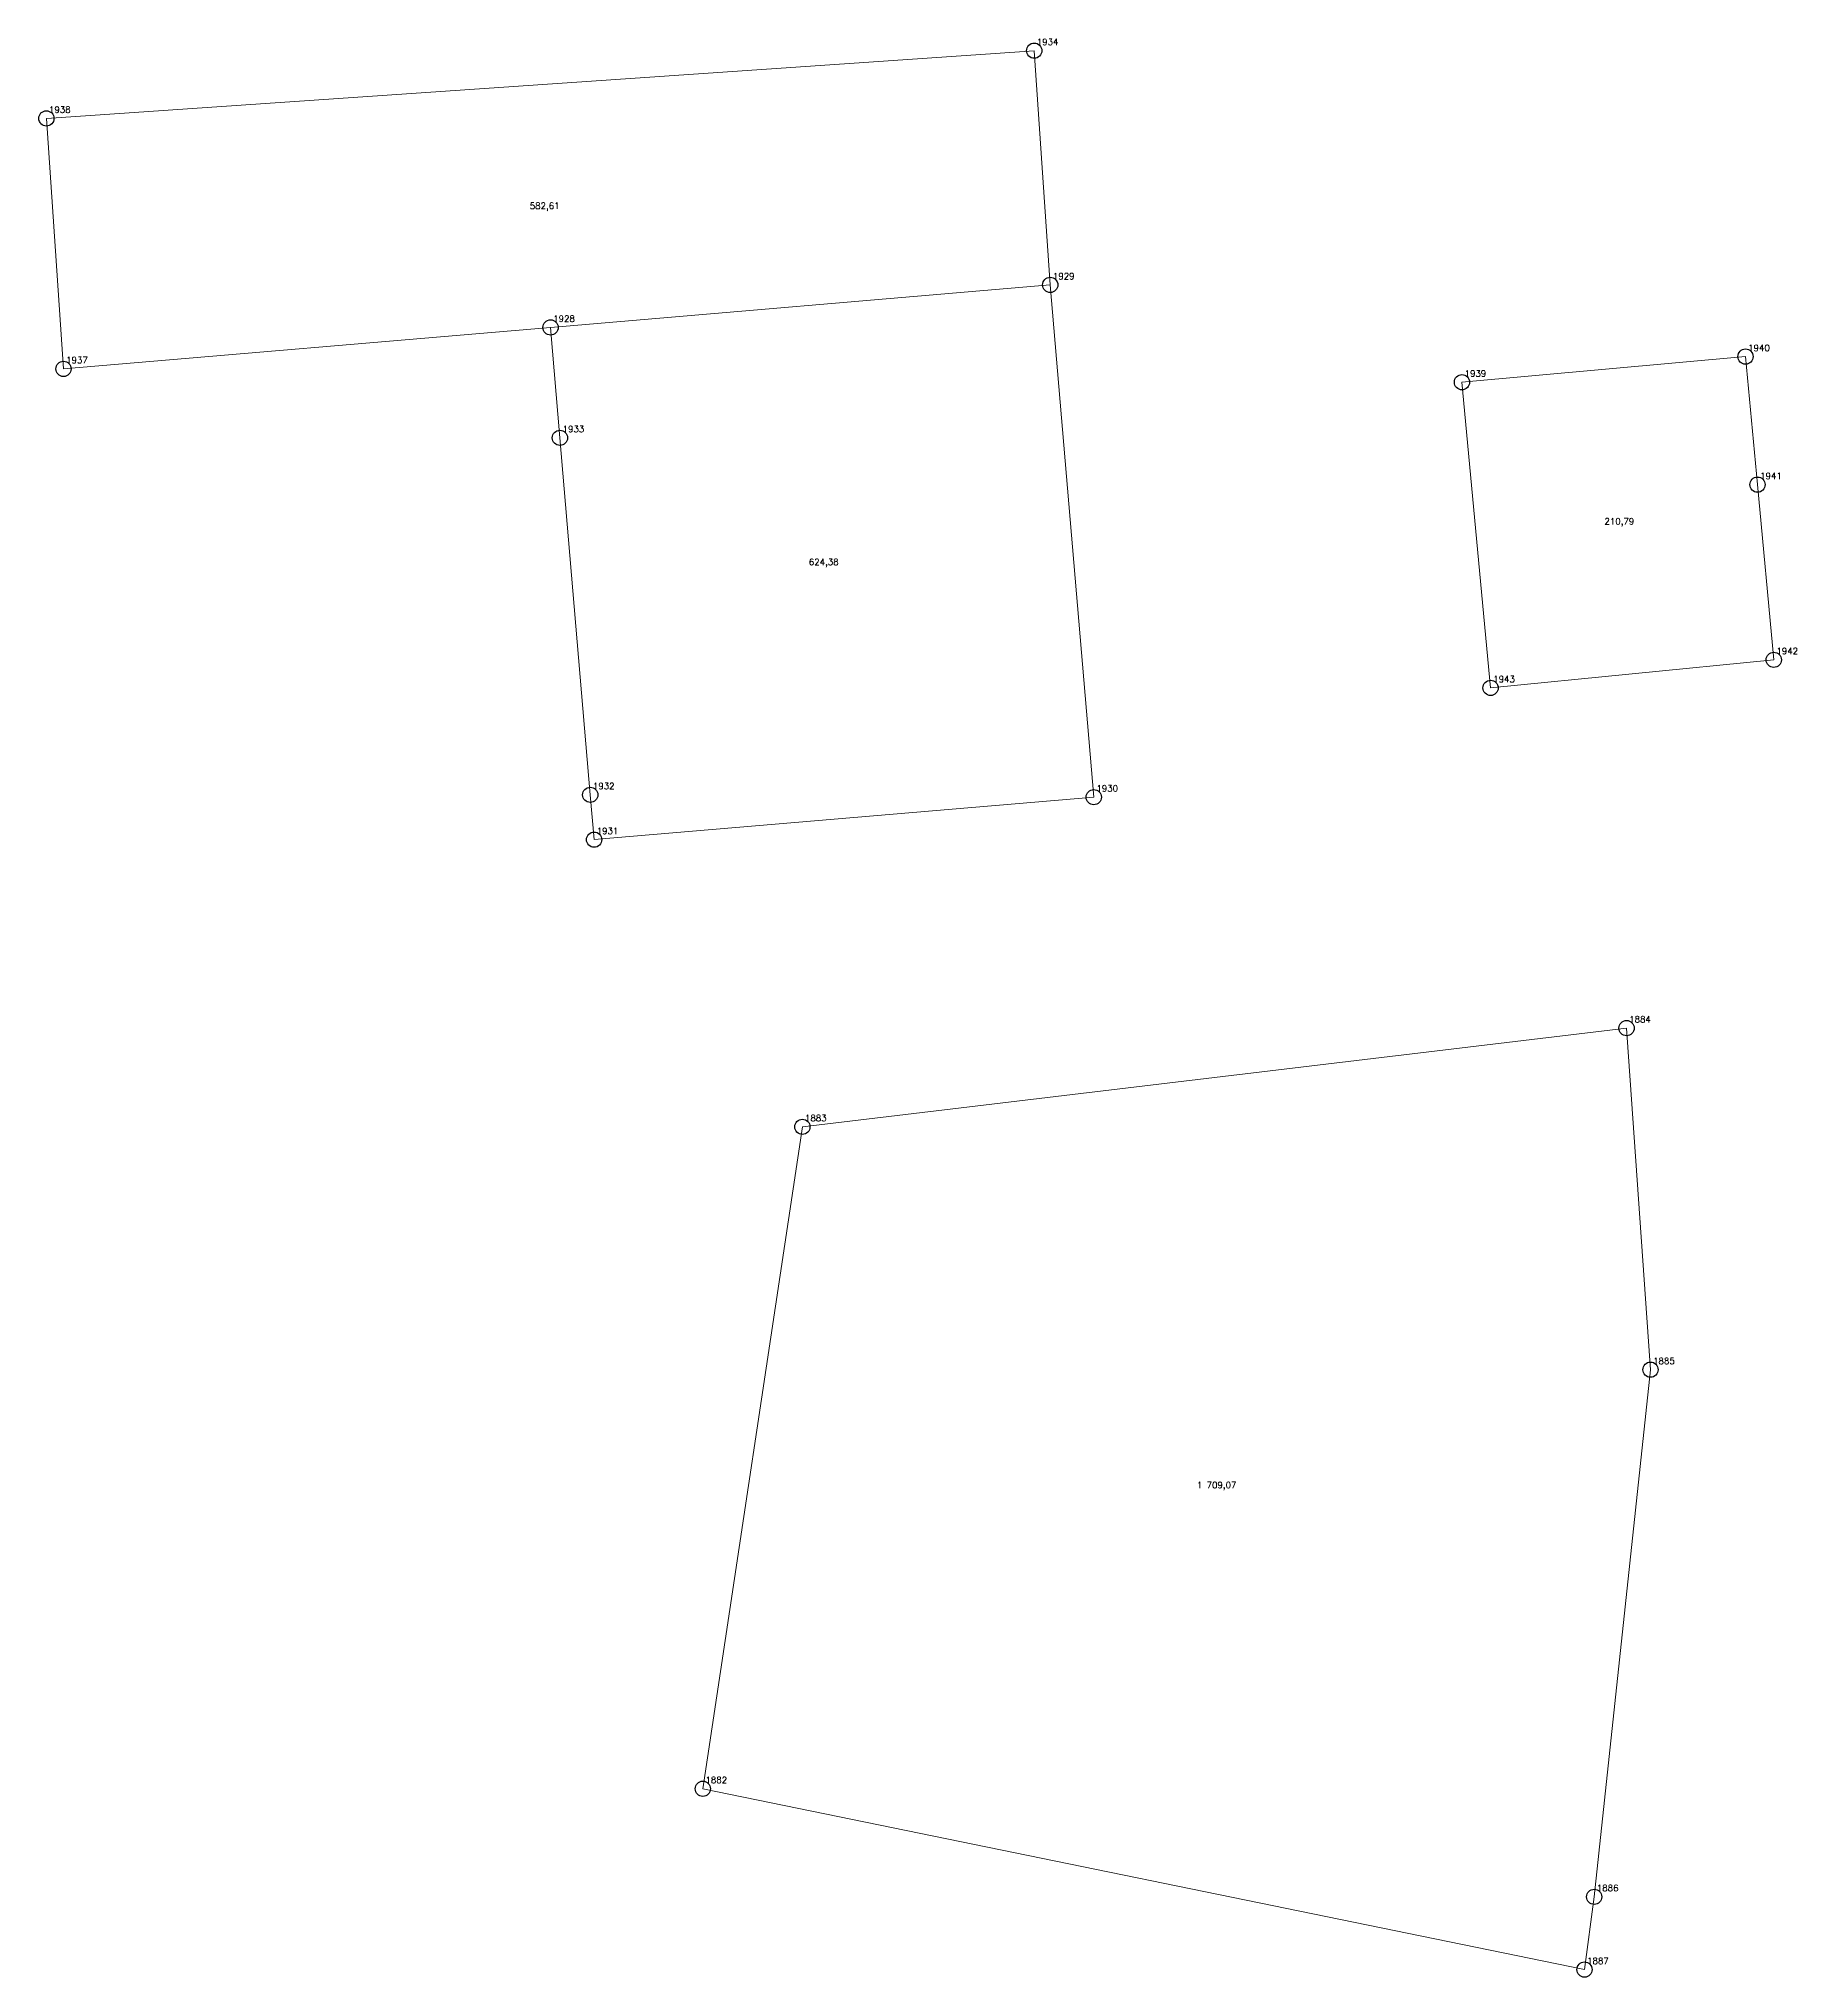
# Model space of a CAD drawing. Extents: x 1391578 to 1399811, y 355675 to 360827.
# Drawn here: x 1398320.8 to 1398407.4, y 359319.5 to 359414.9 of the extents above; entities that cross this region are included whole.
import ezdxf

# ---------------------------------------------------------------- set-up
doc = ezdxf.new("R2010")
doc.units = 0
doc.header["$PDMODE"] = 33
doc.header["$PDSIZE"] = 0.75
doc.layers.add('6 - утвержденные границы территорий окн', color=7, linetype='Continuous')
doc.styles.get("Standard").update_dxf_attribs({"font": 'simplex.shx'})

msp = doc.modelspace()

# ---------------------------------------------------------------- texts
at = {"layer": '6 - утвержденные границы территорий окн', "color": 7}
for s, p in [('1934', (1398369.979, 359414.594)), ('1938', (1398321.347, 359411.262)), ('582,61', (1398345.016, 359406.53)), ('1929', (1398370.769, 359403.067)), ('1928', (1398346.169, 359400.975)), ('1940', (1398404.998, 359399.539)), ('1937', (1398322.192, 359398.936)), ('1939', (1398391.038, 359398.279)), ('1933', (1398346.631, 359395.544)), ('1941', (1398405.588, 359393.239)), ('210,79', (1398397.924, 359391.005)), ('624,38', (1398358.755, 359389.004)), ('1942', (1398406.388, 359384.619)), ('1943', (1398392.448, 359383.239)), ('1932', (1398348.124, 359377.977)), ('1930', (1398372.912, 359377.862)), ('1931', (1398348.312, 359375.77)), ('1884', (1398399.142, 359366.496)), ('1883', (1398358.566, 359361.641)), ('1885', (1398400.318, 359349.689)), ('1 709,07', (1398377.859, 359343.582)), ('1882', (1398353.666, 359329.067)), ('1886', (1398397.548, 359323.749)), ('1887', (1398397.07, 359320.168))]:
    msp.add_text(s, height=0.3111, dxfattribs=at).set_placement(p)

# ---------------------------------------------------------------- linework, layer by layer
at = {"layer": '6 - утвержденные границы территорий окн', "color": 7, "lineweight": 20}
for points in [[(1398369.85, 359414.32), (1398370.64, 359402.792), (1398346.04, 359400.701), (1398322.063, 359398.662), (1398321.218, 359410.988), (1398369.85, 359414.32)], [(1398346.04, 359400.701), (1398370.64, 359402.792), (1398372.783, 359377.588), (1398348.183, 359375.496), (1398347.995, 359377.702), (1398346.501, 359395.269), (1398346.04, 359400.701)], [(1398390.909, 359398.005), (1398404.869, 359399.265), (1398405.459, 359392.965), (1398406.259, 359384.345), (1398392.319, 359382.965), (1398390.909, 359398.005)], [(1398353.537, 359328.793), (1398358.437, 359361.366), (1398399.012, 359366.222), (1398400.189, 359349.415), (1398397.419, 359323.475), (1398396.941, 359319.894), (1398353.537, 359328.793)]]:
    msp.add_lwpolyline(points, close=True, dxfattribs=at)
at = {"layer": '6 - утвержденные границы территорий окн'}
for p in [(1398369.85, 359414.32), (1398321.218, 359410.988), (1398370.64, 359402.792), (1398346.04, 359400.701), (1398404.869, 359399.265), (1398322.063, 359398.662), (1398390.909, 359398.005), (1398346.501, 359395.269), (1398405.459, 359392.965), (1398406.259, 359384.345), (1398392.319, 359382.965), (1398347.995, 359377.702), (1398372.783, 359377.588), (1398348.183, 359375.496), (1398399.012, 359366.222), (1398358.437, 359361.366), (1398400.189, 359349.415), (1398353.537, 359328.793), (1398397.419, 359323.475), (1398396.941, 359319.894)]:
    msp.add_point(p, dxfattribs=at)

msp.set_redraw_order([(e.dxf.handle, doc.entitydb.next_handle()) for e in msp.query("TEXT MTEXT ATTDEF DIMENSION ARC_DIMENSION")])  # texts and dimensions are drawn at this point

doc.saveas('drawing.dxf')
